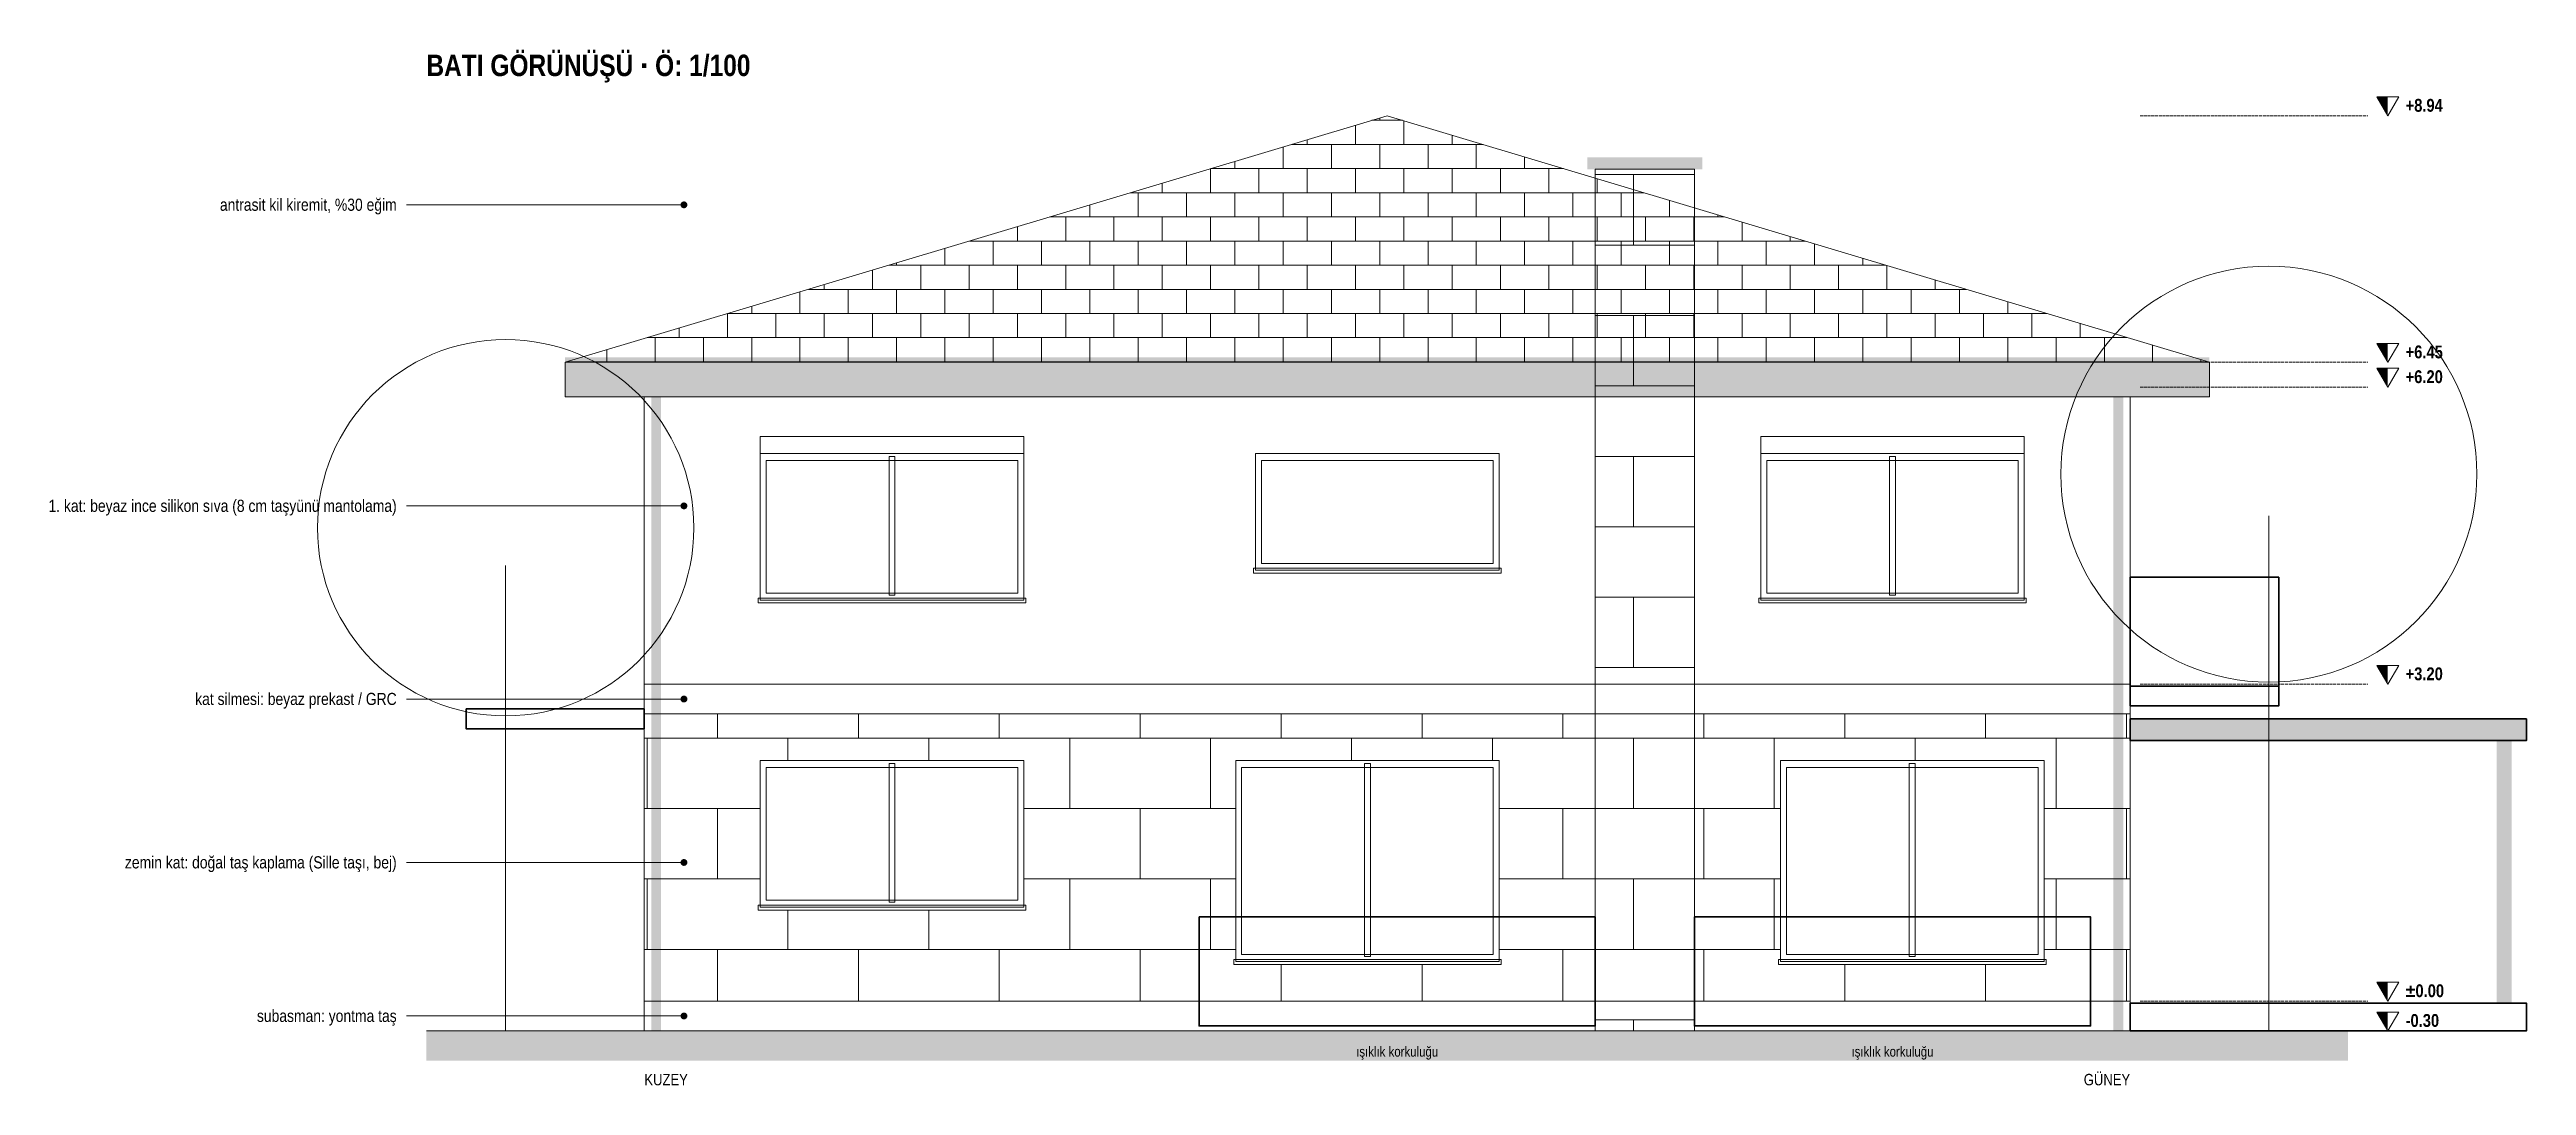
# Model space of a CAD drawing. Header units: centimetres. Extents: x -864 to 7399, y -55958 to -4337.
# Drawn here: x 3949 to 6449, y -45085 to -44039 of the extents above; entities that cross this region are included whole.
import ezdxf
from ezdxf.enums import TextEntityAlignment as Align

# ---------------------------------------------------------------- set-up
doc = ezdxf.new("R2010")
doc.units = ezdxf.units.CM
doc.header["$LTSCALE"] = 0.25
doc.linetypes.add('ACAD_ISO02W100', pattern=[15, 12, -3])
for name, color, linetype, lineweight in [('M-BACA-TUGLA-1', 116, 'Continuous', 9), ('M-BACA-TUGLA-1-T', 8, 'Continuous', 5), ('M-BITK-AGAC-1', 70, 'Continuous', 9), ('M-CKAP-KIREMIT-1', 66, 'Continuous', 9), ('M-CKAP-KIREMIT-1-T', 8, 'Continuous', 5), ('M-CVRE-ZEMIN', 45, 'Continuous', 18), ('M-CVRE-ZEMIN-T', 8, 'Continuous', 5), ('M-DUVK-DOGALTAS-1', 139, 'Continuous', 5), ('M-DUVK-DOGALTAS-1-T', 8, 'Continuous', 5), ('M-DUVK-PREKAST-1', 127, 'Continuous', 5), ('M-GOST-KESITKOT', 46, 'Continuous', 9), ('M-GOST-YAZI', 2, 'Continuous', 9), ('M-PNKS-ALUMINYUM-1', 171, 'Continuous', 9), ('M-SIVA-1', 52, 'Continuous', 5), ('M-TASI-BETONARME-1', 5, 'Continuous', 35), ('M-TASI-BETONARME-1-T', 250, 'Continuous', 5), ('M-YIBO-SAC-1', 12, 'Continuous', 9)]:
    doc.layers.add(name, color=color, linetype=linetype, lineweight=lineweight)
doc.styles.add('YAZI', font='arialn.ttf')
doc.styles.add('YAZI-KALIN', font='arialnb.ttf')

msp = doc.modelspace()

# ---------------------------------------------------------------- texts
at = {"layer": 'M-GOST-KESITKOT', "style": 'YAZI-KALIN'}
for s, p in [('+8.94', (6327, -44102)), ('+6.45', (6327, -44351)), ('+6.20', (6327, -44376)), ('+3.20', (6327, -44676)), ('%%p0.00', (6327, -44996)), ('-0.30', (6327, -45026))]:
    msp.add_text(s, height=12.96, dxfattribs=at).set_placement(p)
at = {"layer": 'M-GOST-YAZI'}
for s, height, style, p in [('BATI GÖRÜNÜŞÜ · Ö: 1/100', 21.6, 'YAZI-KALIN', (4329, -44066)), ('KUZEY', 11.52, 'YAZI', (4549, -45085))]:
    msp.add_text(s, height=height, dxfattribs=dict(at, style=style)).set_placement(p)
at = {"layer": 'M-GOST-YAZI', "style": 'YAZI'}
for s, height, p in [('antrasit kil kiremit, %30 eğim', 12.24, (4299, -44202)), ('1. kat: beyaz ince silikon sıva (8 cm taşyünü mantolama)', 12.24, (4299, -44506)), ('kat silmesi: beyaz prekast / GRC', 12.24, (4299, -44701)), ('zemin kat: doğal taş kaplama (Sille taşı, bej)', 12.24, (4299, -44866)), ('subasman: yontma taş', 12.24, (4299, -45021)), ('GÜNEY', 11.52, (6049, -45085))]:
    msp.add_text(s, height=height, dxfattribs=at).set_placement(p, align=Align.RIGHT)
for p in [(5309, -45056), (5809, -45056)]:
    msp.add_text('ışıklık korkuluğu', height=10.08, dxfattribs=at).set_placement(p, align=Align.CENTER)

# ---------------------------------------------------------------- hatches: boundary and pattern name
at = {"layer": 'M-BACA-TUGLA-1-T'}
h = msp.add_hatch(color=256, dxfattribs=at)
h.dxf.hatch_style = 1
h.paths.add_polyline_path([(5501, -44148), (5617, -44148), (5617, -44160), (5501, -44160)])
h = msp.add_hatch(dxfattribs=at)
h.set_pattern_fill('AR-B816', scale=0.35)
h.paths.add_polyline_path([(5509, -44160), (5609, -44160), (5609, -45030), (5509, -45030)])
at = {"layer": 'M-CKAP-KIREMIT-1-T'}
h = msp.add_hatch(dxfattribs=at)
h.set_pattern_fill('AR-B816', scale=0.12)
h.paths.add_polyline_path([(4469, -44355), (5299, -44106), (6129, -44355)])
h = msp.add_hatch(color=256, dxfattribs=at)
h.dxf.hatch_style = 1
h.paths.add_polyline_path([(4469, -44350), (6129, -44350), (6129, -44360), (4469, -44360)])
h = msp.add_hatch(color=256, dxfattribs=at)
h.dxf.hatch_style = 1
h.paths.add_polyline_path([(4469, -44355), (6129, -44355), (6129, -44390), (4469, -44390)])
at = {"layer": 'M-CVRE-ZEMIN-T'}
h = msp.add_hatch(dxfattribs=at)
h.set_pattern_fill('EARTH', scale=5)
h.paths.add_polyline_path([(4329, -45030), (6269, -45030), (6269, -45060), (4329, -45060)])
at = {"layer": 'M-DUVK-DOGALTAS-1-T'}
h = msp.add_hatch(dxfattribs=at)
h.set_pattern_fill('AR-B816', scale=0.35)
h.paths.add_polyline_path([(4549, -44710), (6049, -44710), (6049, -44757), (4549, -44757)])
h = msp.add_hatch(dxfattribs=at)
h.set_pattern_fill('AR-B816', scale=0.35)
h.paths.add_polyline_path([(4549, -44757), (4666, -44757), (4666, -44903), (4549, -44903)])
h = msp.add_hatch(dxfattribs=at)
h.set_pattern_fill('AR-B816', scale=0.35)
h.paths.add_polyline_path([(4932, -44757), (5146, -44757), (5146, -44903), (4932, -44903)])
h = msp.add_hatch(dxfattribs=at)
h.set_pattern_fill('AR-B816', scale=0.35)
h.paths.add_polyline_path([(5412, -44757), (5696, -44757), (5696, -44903), (5412, -44903)])
h = msp.add_hatch(dxfattribs=at)
h.set_pattern_fill('AR-B816', scale=0.35)
h.paths.add_polyline_path([(5962, -44757), (6049, -44757), (6049, -44903), (5962, -44903)])
h = msp.add_hatch(dxfattribs=at)
h.set_pattern_fill('AR-B816', scale=0.35)
h.paths.add_polyline_path([(4549, -44903), (4664, -44903), (4664, -44905), (4549, -44905)])
h = msp.add_hatch(dxfattribs=at)
h.set_pattern_fill('AR-B816', scale=0.35)
h.paths.add_polyline_path([(4549, -44905), (4664, -44905), (4664, -44908), (4549, -44908)])
h = msp.add_hatch(dxfattribs=at)
h.set_pattern_fill('AR-B816', scale=0.35)
h.paths.add_polyline_path([(4934, -44903), (5146, -44903), (5146, -44905), (4934, -44905)])
h = msp.add_hatch(dxfattribs=at)
h.set_pattern_fill('AR-B816', scale=0.35)
h.paths.add_polyline_path([(4934, -44905), (5146, -44905), (5146, -44908), (4934, -44908)])
h = msp.add_hatch(dxfattribs=at)
h.set_pattern_fill('AR-B816', scale=0.35)
h.paths.add_polyline_path([(5412, -44903), (5696, -44903), (5696, -44905), (5412, -44905)])
h = msp.add_hatch(dxfattribs=at)
h.set_pattern_fill('AR-B816', scale=0.35)
h.paths.add_polyline_path([(5412, -44905), (5696, -44905), (5696, -44908), (5412, -44908)])
h = msp.add_hatch(dxfattribs=at)
h.set_pattern_fill('AR-B816', scale=0.35)
h.paths.add_polyline_path([(5962, -44903), (6049, -44903), (6049, -44905), (5962, -44905)])
h = msp.add_hatch(dxfattribs=at)
h.set_pattern_fill('AR-B816', scale=0.35)
h.paths.add_polyline_path([(5962, -44905), (6049, -44905), (6049, -44908), (5962, -44908)])
h = msp.add_hatch(dxfattribs=at)
h.set_pattern_fill('AR-B816', scale=0.35)
h.paths.add_polyline_path([(4549, -44908), (5146, -44908), (5146, -44958), (4549, -44958)])
h = msp.add_hatch(dxfattribs=at)
h.set_pattern_fill('AR-B816', scale=0.35)
h.paths.add_polyline_path([(5412, -44908), (5696, -44908), (5696, -44958), (5412, -44958)])
h = msp.add_hatch(dxfattribs=at)
h.set_pattern_fill('AR-B816', scale=0.35)
h.paths.add_polyline_path([(5962, -44908), (6049, -44908), (6049, -44958), (5962, -44958)])
h = msp.add_hatch(dxfattribs=at)
h.set_pattern_fill('AR-B816', scale=0.35)
h.paths.add_polyline_path([(4549, -44958), (5144, -44958), (5144, -44960), (4549, -44960)])
h = msp.add_hatch(dxfattribs=at)
h.set_pattern_fill('AR-B816', scale=0.35)
h.paths.add_polyline_path([(4549, -44960), (5144, -44960), (5144, -44963), (4549, -44963)])
h = msp.add_hatch(dxfattribs=at)
h.set_pattern_fill('AR-B816', scale=0.35)
h.paths.add_polyline_path([(4549, -44963), (6049, -44963), (6049, -45000), (4549, -45000)])
h = msp.add_hatch(dxfattribs=at)
h.set_pattern_fill('AR-B816', scale=0.35)
h.paths.add_polyline_path([(5414, -44958), (5694, -44958), (5694, -44960), (5414, -44960)])
h = msp.add_hatch(dxfattribs=at)
h.set_pattern_fill('AR-B816', scale=0.35)
h.paths.add_polyline_path([(5414, -44960), (5694, -44960), (5694, -44963), (5414, -44963)])
h = msp.add_hatch(dxfattribs=at)
h.set_pattern_fill('AR-B816', scale=0.35)
h.paths.add_polyline_path([(5964, -44958), (6049, -44958), (6049, -44960), (5964, -44960)])
h = msp.add_hatch(dxfattribs=at)
h.set_pattern_fill('AR-B816', scale=0.35)
h.paths.add_polyline_path([(5964, -44960), (6049, -44960), (6049, -44963), (5964, -44963)])
at = {"layer": 'M-GOST-KESITKOT'}
h = msp.add_hatch(color=256, dxfattribs=at)
h.dxf.hatch_style = 1
h.paths.add_polyline_path([(6298, -44087), (6309, -44087), (6309, -44106)])
h = msp.add_hatch(color=256, dxfattribs=at)
h.dxf.hatch_style = 1
h.paths.add_polyline_path([(6298, -44336), (6309, -44336), (6309, -44355)])
h = msp.add_hatch(color=256, dxfattribs=at)
h.dxf.hatch_style = 1
h.paths.add_polyline_path([(6298, -44361), (6309, -44361), (6309, -44380)])
h = msp.add_hatch(color=256, dxfattribs=at)
h.dxf.hatch_style = 1
h.paths.add_polyline_path([(6298, -44661), (6309, -44661), (6309, -44680)])
h = msp.add_hatch(color=256, dxfattribs=at)
h.dxf.hatch_style = 1
h.paths.add_polyline_path([(6298, -44981), (6309, -44981), (6309, -45000)])
h = msp.add_hatch(color=256, dxfattribs=at)
h.dxf.hatch_style = 1
h.paths.add_polyline_path([(6298, -45011), (6309, -45011), (6309, -45030)])
at = {"layer": 'M-GOST-YAZI'}
h = msp.add_hatch(color=256, dxfattribs=at)
h.dxf.hatch_style = 1
edge = h.paths.add_edge_path()
edge.add_arc((4589, -44196), 3.5, 0, 360)
h = msp.add_hatch(color=256, dxfattribs=at)
h.dxf.hatch_style = 1
edge = h.paths.add_edge_path()
edge.add_arc((4589, -44500), 3.5, 0, 360)
h = msp.add_hatch(color=256, dxfattribs=at)
h.dxf.hatch_style = 1
edge = h.paths.add_edge_path()
edge.add_arc((4589, -44695), 3.5, 0, 360)
h = msp.add_hatch(color=256, dxfattribs=at)
h.dxf.hatch_style = 1
edge = h.paths.add_edge_path()
edge.add_arc((4589, -44860), 3.5, 0, 360)
h = msp.add_hatch(color=256, dxfattribs=at)
h.dxf.hatch_style = 1
edge = h.paths.add_edge_path()
edge.add_arc((4589, -45015), 3.5, 0, 360)
at = {"layer": 'M-TASI-BETONARME-1-T'}
h = msp.add_hatch(color=256, dxfattribs=at)
h.dxf.hatch_style = 1
h.paths.add_polyline_path([(6049, -44715), (6449, -44715), (6449, -44737), (6049, -44737)])
h = msp.add_hatch(color=256, dxfattribs=at)
h.dxf.hatch_style = 1
h.paths.add_polyline_path([(6419, -44737), (6434, -44737), (6434, -45002), (6419, -45002)])
at = {"layer": 'M-YIBO-SAC-1'}
h = msp.add_hatch(color=256, dxfattribs=at)
h.dxf.hatch_style = 1
h.paths.add_polyline_path([(4556, -44390), (4566, -44390), (4566, -45030), (4556, -45030)])
h = msp.add_hatch(color=256, dxfattribs=at)
h.dxf.hatch_style = 1
h.paths.add_polyline_path([(6032, -44390), (6042, -44390), (6042, -45030), (6032, -45030)])

# ---------------------------------------------------------------- linework, layer by layer
at = {"layer": 'M-BACA-TUGLA-1'}
msp.add_lwpolyline([(5509, -44160), (5609, -44160), (5609, -45030), (5509, -45030)], close=True, dxfattribs=at)
at = {"layer": 'M-BITK-AGAC-1'}
for p, q in [((6189, -45030), (6189, -44510)), ((4409, -45030), (4409, -44560))]:
    msp.add_line(p, q, dxfattribs=at)
for centre, radius in [((6189, -44468), 210), ((4409, -44522), 190)]:
    msp.add_circle(centre, radius, dxfattribs=at)
at = {"layer": 'M-CKAP-KIREMIT-1'}
for points in [[(4469, -44355), (5299, -44106), (6129, -44355)], [(4469, -44355), (6129, -44355), (6129, -44390), (4469, -44390)]]:
    msp.add_lwpolyline(points, close=True, dxfattribs=at)
at = {"layer": 'M-CVRE-ZEMIN'}
msp.add_line((4329, -45030), (6269, -45030), dxfattribs=at)
at = {"layer": 'M-DUVK-DOGALTAS-1'}
for points in [[(4549, -44710), (6049, -44710), (6049, -45000), (4549, -45000)], [(4549, -45000), (6049, -45000), (6049, -45030), (4549, -45030)]]:
    msp.add_lwpolyline(points, close=True, dxfattribs=at)
at = {"layer": 'M-DUVK-PREKAST-1'}
msp.add_lwpolyline([(4549, -44680), (6049, -44680), (6049, -44710), (4549, -44710)], close=True, dxfattribs=at)
at = {"layer": 'M-GOST-KESITKOT', "linetype": 'ACAD_ISO02W100'}
for p, q in [((6059, -44106), (6289, -44106)), ((6059, -44355), (6289, -44355)), ((6059, -44380), (6289, -44380)), ((6059, -44680), (6289, -44680)), ((6059, -45000), (6289, -45000)), ((6059, -45030), (6289, -45030))]:
    msp.add_line(p, q, dxfattribs=at)
at = {"layer": 'M-GOST-KESITKOT'}
for points in [[(6298, -44087), (6320, -44087), (6309, -44106)], [(6298, -44336), (6320, -44336), (6309, -44355)], [(6298, -44361), (6320, -44361), (6309, -44380)], [(6298, -44661), (6320, -44661), (6309, -44680)], [(6298, -44981), (6320, -44981), (6309, -45000)], [(6298, -45011), (6320, -45011), (6309, -45030)]]:
    msp.add_lwpolyline(points, close=True, dxfattribs=at)
at = {"layer": 'M-GOST-YAZI'}
for p, q in [((4309, -44196), (4589, -44196)), ((4309, -44500), (4589, -44500)), ((4309, -44695), (4589, -44695)), ((4309, -44860), (4589, -44860)), ((4309, -45015), (4589, -45015))]:
    msp.add_line(p, q, dxfattribs=at)
at = {"layer": 'M-PNKS-ALUMINYUM-1'}
for points in [[(4666, -44430), (4932, -44430), (4932, -44447), (4666, -44447)], [(5676, -44430), (5942, -44430), (5942, -44447), (5676, -44447)], [(4666, -44447), (4932, -44447), (4932, -44595), (4666, -44595)], [(4672, -44454), (4926, -44454), (4926, -44588), (4672, -44588)], [(4796, -44450), (4802, -44450), (4802, -44590), (4796, -44590)], [(5166, -44447), (5412, -44447), (5412, -44565), (5166, -44565)], [(5172, -44454), (5406, -44454), (5406, -44558), (5172, -44558)], [(5676, -44447), (5942, -44447), (5942, -44595), (5676, -44595)], [(5682, -44454), (5936, -44454), (5936, -44588), (5682, -44588)], [(5806, -44450), (5812, -44450), (5812, -44590), (5806, -44590)], [(5164, -44563), (5414, -44563), (5414, -44568), (5164, -44568)], [(5164, -44563), (5414, -44563), (5414, -44568), (5164, -44568)], [(4664, -44593), (4934, -44593), (4934, -44598), (4664, -44598)], [(4664, -44593), (4934, -44593), (4934, -44598), (4664, -44598)], [(5674, -44593), (5944, -44593), (5944, -44598), (5674, -44598)], [(5674, -44593), (5944, -44593), (5944, -44598), (5674, -44598)], [(4666, -44757), (4932, -44757), (4932, -44905), (4666, -44905)], [(5146, -44757), (5412, -44757), (5412, -44960), (5146, -44960)], [(5696, -44757), (5962, -44757), (5962, -44960), (5696, -44960)], [(4672, -44764), (4926, -44764), (4926, -44898), (4672, -44898)], [(4796, -44760), (4802, -44760), (4802, -44900), (4796, -44900)], [(5152, -44764), (5406, -44764), (5406, -44953), (5152, -44953)], [(5276, -44760), (5282, -44760), (5282, -44955), (5276, -44955)], [(5702, -44764), (5956, -44764), (5956, -44953), (5702, -44953)], [(5826, -44760), (5832, -44760), (5832, -44955), (5826, -44955)], [(4664, -44903), (4934, -44903), (4934, -44908), (4664, -44908)], [(4664, -44903), (4934, -44903), (4934, -44908), (4664, -44908)], [(5144, -44958), (5414, -44958), (5414, -44963), (5144, -44963)], [(5144, -44958), (5414, -44958), (5414, -44963), (5144, -44963)], [(5694, -44958), (5964, -44958), (5964, -44963), (5694, -44963)], [(5694, -44958), (5964, -44958), (5964, -44963), (5694, -44963)]]:
    msp.add_lwpolyline(points, close=True, dxfattribs=at)
at = {"layer": 'M-SIVA-1'}
msp.add_lwpolyline([(4549, -44390), (6049, -44390), (6049, -44680), (4549, -44680)], close=True, dxfattribs=at)
at = {"layer": 'M-TASI-BETONARME-1'}
for points in [[(6049, -44572), (6199, -44572), (6199, -44682), (6049, -44682)], [(6049, -44682), (6199, -44682), (6199, -44702), (6049, -44702)], [(4369, -44705), (4549, -44705), (4549, -44725), (4369, -44725)], [(6049, -44715), (6449, -44715), (6449, -44737), (6049, -44737)], [(5109, -44915), (5509, -44915), (5509, -45025), (5109, -45025)], [(5609, -44915), (6009, -44915), (6009, -45025), (5609, -45025)], [(6049, -45002), (6449, -45002), (6449, -45030), (6049, -45030)]]:
    msp.add_lwpolyline(points, close=True, dxfattribs=at)

msp.set_redraw_order([(e.dxf.handle, doc.entitydb.next_handle()) for e in msp.query("TEXT MTEXT ATTDEF DIMENSION ARC_DIMENSION")])  # texts and dimensions are drawn at this point

doc.saveas('drawing.dxf')
